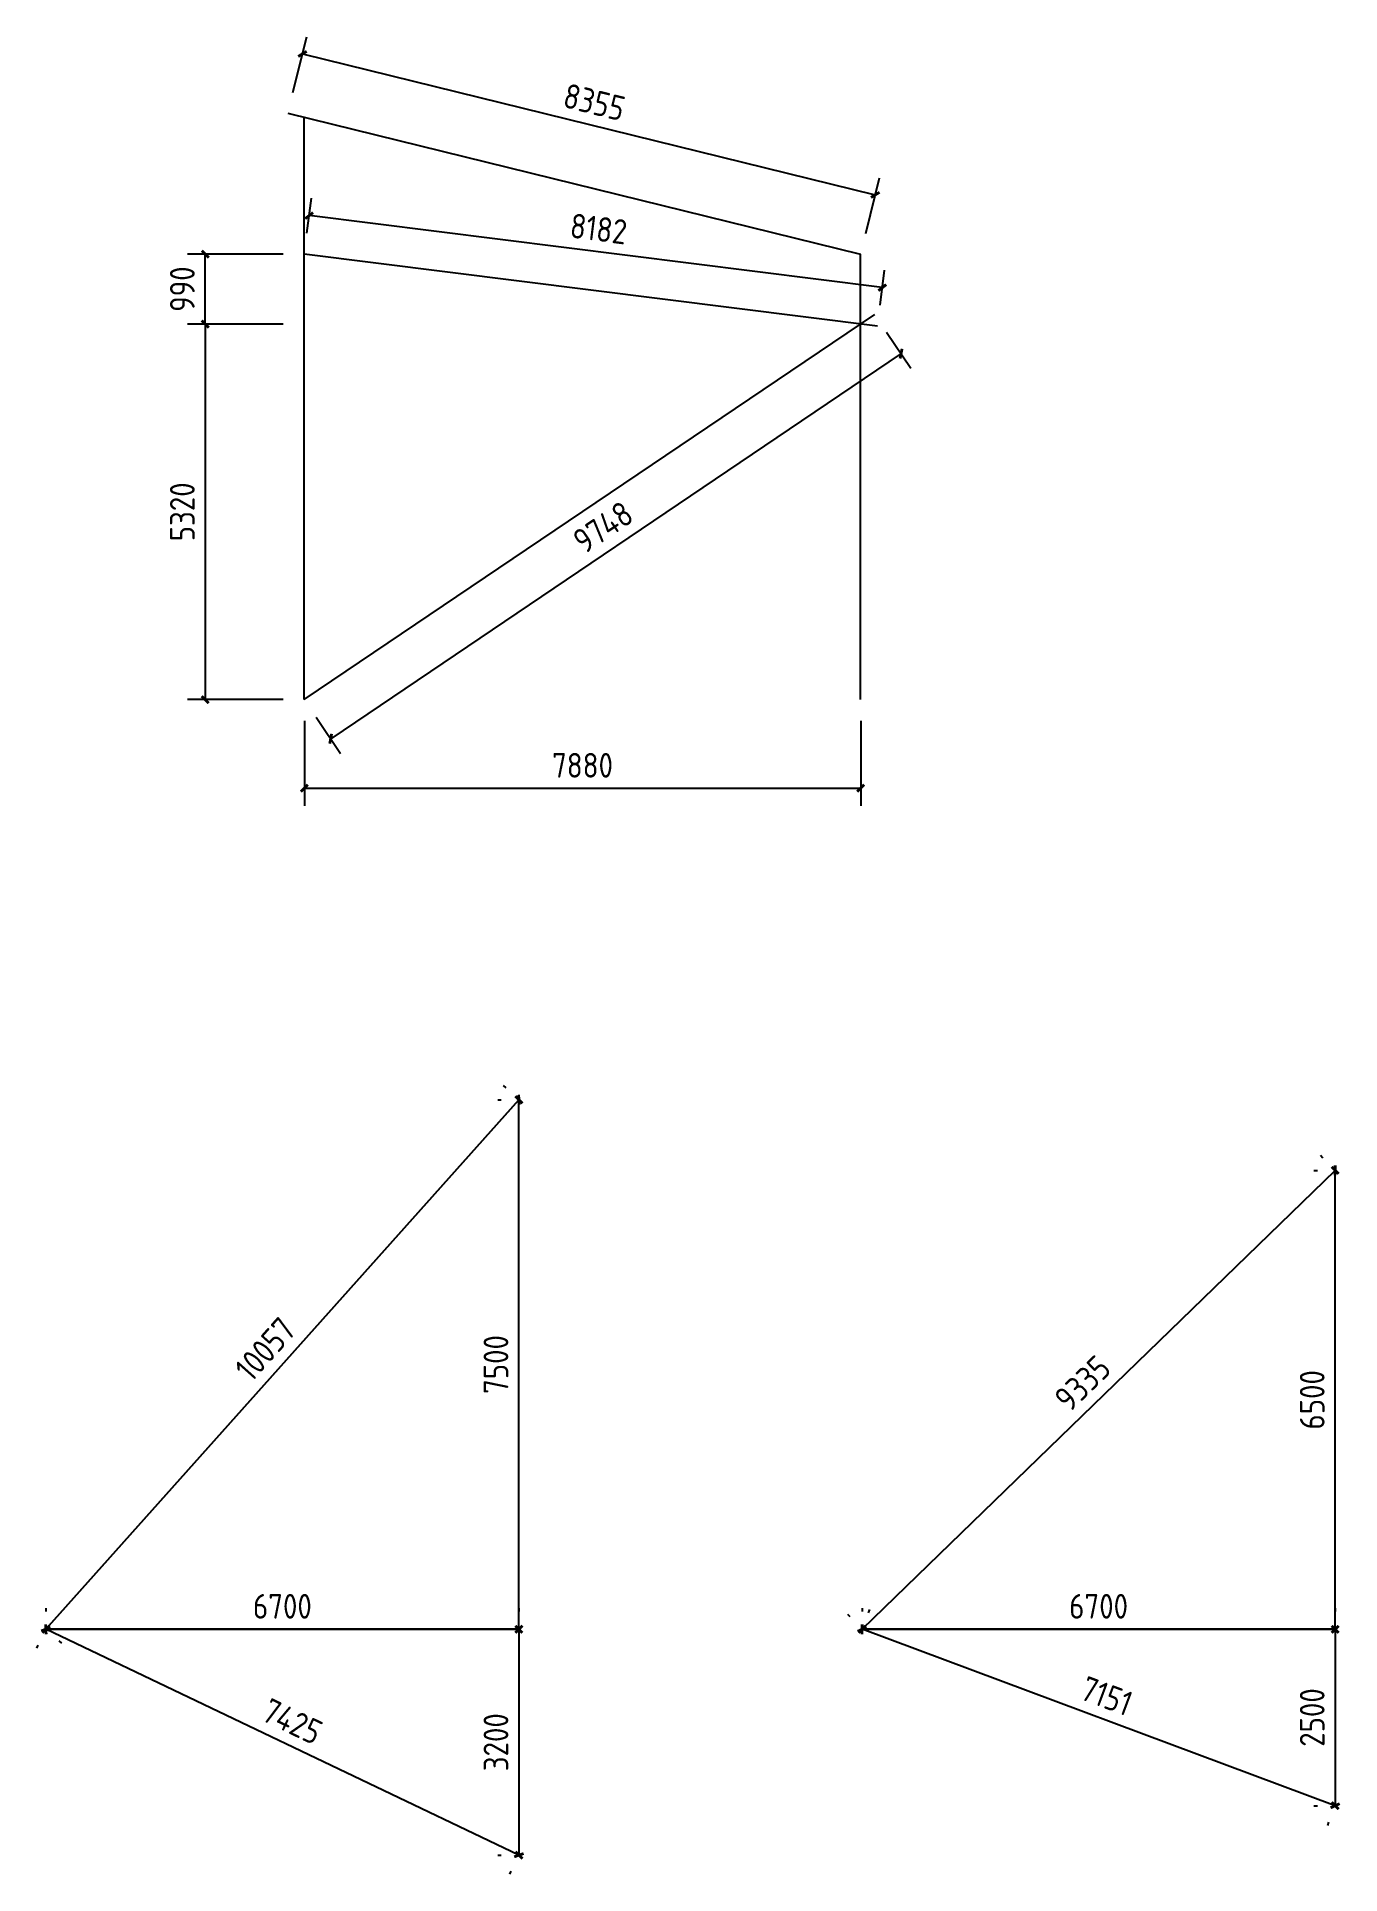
# Model space of a CAD drawing. Extents: x -196983 to 471790, y -783661 to 190401.
# Drawn here: x 117267 to 135729, y -252850 to -226822 of the extents above; entities that cross this region are included whole.
import ezdxf

# ---------------------------------------------------------------- set-up
doc = ezdxf.new("R2010")
doc.units = 0
doc.header["$LTSCALE"] = 1000
doc.header["$MEASUREMENT"] = 0
doc.styles.get("Standard").update_dxf_attribs({"font": 'gbenor.shx', "bigfont": 'gbcbig.shx'})
doc.dimstyles.get("Standard").update_dxf_attribs({"dimscale": 100, "dimtxt": 3.5, "dimasz": 1, "dimexe": 2.5, "dimexo": 3, "dimgap": 1.5, "dimtad": 1, "dimdec": 0, "dimzin": 0, "dimdsep": 46, "dimtxsty": 'Standard', "dimblk": 'ARCHTICK', "dimcen": 0.09, "dimadec": 0, "dimazin": 0, "dimtfac": 1, "dimtdec": 0, "dimtix": 1, "dimtmove": 2, "dimatfit": 3, "dimfxl": 1, "dimtolj": 1, "dimtzin": 0, "dimarcsym": 0})

msp = doc.modelspace()

# ---------------------------------------------------------------- blocks, each defined once
blk = doc.blocks.new('_ArchTick')
at = {"color": 0, "linetype": 'ByBlock', "const_width": 0.4}
blk.add_lwpolyline([(-0.5, -0.5), (0.5, 0.5)], dxfattribs=at)
blk = doc.blocks.new('*D1529')
at = {"color": 0, "lineweight": -2}
for p, q in [((121057, -236512), (121057, -237717)), ((128937, -236512), (128937, -237717)), ((121057, -237467), (128937, -237467))]:
    blk.add_line(p, q, dxfattribs=at)
at = {"layer": 'Defpoints', "color": 0}
for p in [(121057, -236212), (128937, -236212), (128937, -237467)]:
    blk.add_point(p, dxfattribs=at)
at = {"color": 0, "lineweight": -2, "xscale": 100, "yscale": 100, "zscale": 100, "rotation": 180}
blk.add_blockref('_ArchTick', (121057, -237467), dxfattribs=at)
at = {"color": 0, "lineweight": -2, "xscale": 100, "yscale": 100, "zscale": 100}
blk.add_blockref('_ArchTick', (128937, -237467), dxfattribs=at)
at = {"color": 0, "insert": (124997, -237142), "char_height": 350, "attachment_point": 5}
blk.add_mtext('\\A1;7880', dxfattribs=at)
blk = doc.blocks.new('*D1530')
at = {"color": 0, "lineweight": -2}
for p, q in [((129303, -231007), (129649, -231518)), ((129509, -231311), (121430, -236766)), ((121224, -236461), (121570, -236973))]:
    blk.add_line(p, q, dxfattribs=at)
at = {"layer": 'Defpoints', "color": 0}
for p in [(129135, -230758), (121057, -236212), (121430, -236766)]:
    blk.add_point(p, dxfattribs=at)
at = {"color": 0, "lineweight": -2, "xscale": 100, "yscale": 100, "zscale": 100}
for p, rotation in [((129509, -231311), 34.02434482718748), ((121430, -236766), 214.0243448271875)]:
    blk.add_blockref('_ArchTick', p, dxfattribs=dict(at, rotation=rotation))
at = {"color": 0, "insert": (125288, -233769), "char_height": 350, "attachment_point": 5, "rotation": 34.0243}
blk.add_mtext('\\A1;9748', dxfattribs=at)
blk = doc.blocks.new('*D1531')
at = {"color": 0, "lineweight": -2}
for p, q in [((121094, -229605), (121156, -229108)), ((129243, -230376), (121125, -229356)), ((129212, -230624), (129274, -230128))]:
    blk.add_line(p, q, dxfattribs=at)
at = {"layer": 'Defpoints', "color": 0}
for p in [(121125, -229356), (121057, -229902), (129175, -230922)]:
    blk.add_point(p, dxfattribs=at)
at = {"color": 0, "lineweight": -2, "xscale": 100, "yscale": 100, "zscale": 100}
for p, rotation in [((121125, -229356), 172.8391905715669), ((129243, -230376), 352.8391905715669)]:
    blk.add_blockref('_ArchTick', p, dxfattribs=dict(at, rotation=rotation))
at = {"color": 0, "insert": (125225, -229543), "char_height": 350, "attachment_point": 5, "rotation": 352.8392}
blk.add_mtext('\\A1;8182', dxfattribs=at)
blk = doc.blocks.new('*D1532')
at = {"color": 0, "lineweight": -2}
for p, q in [((120757, -229902), (119404, -229902)), ((119654, -230892), (119654, -229902)), ((120757, -230892), (119404, -230892))]:
    blk.add_line(p, q, dxfattribs=at)
at = {"layer": 'Defpoints', "color": 0}
for p in [(119654, -229902), (121057, -229902), (121057, -230892)]:
    blk.add_point(p, dxfattribs=at)
at = {"color": 0, "lineweight": -2, "xscale": 100, "yscale": 100, "zscale": 100}
for p, rotation in [((119654, -229902), 90), ((119654, -230892), 270)]:
    blk.add_blockref('_ArchTick', p, dxfattribs=dict(at, rotation=rotation))
at = {"color": 0, "insert": (119329, -230397), "char_height": 350, "attachment_point": 5, "rotation": 90}
blk.add_mtext('\\A1;990', dxfattribs=at)
blk = doc.blocks.new('*D1533')
at = {"color": 0, "lineweight": -2}
for p, q in [((120757, -230892), (119404, -230892)), ((119654, -230892), (119654, -236212)), ((120757, -236212), (119404, -236212))]:
    blk.add_line(p, q, dxfattribs=at)
at = {"layer": 'Defpoints', "color": 0}
for p in [(121057, -230892), (119654, -236212), (121057, -236212)]:
    blk.add_point(p, dxfattribs=at)
at = {"color": 0, "lineweight": -2, "xscale": 100, "yscale": 100, "zscale": 100}
for p, rotation in [((119654, -230892), 90), ((119654, -236212), 270)]:
    blk.add_blockref('_ArchTick', p, dxfattribs=dict(at, rotation=rotation))
at = {"color": 0, "insert": (119329, -233552), "char_height": 350, "attachment_point": 5, "rotation": 90}
blk.add_mtext('\\A1;5320', dxfattribs=at)
blk = doc.blocks.new('*D1534')
at = {"color": 0, "lineweight": -2}
for p, q in [((120895, -227614), (121090, -226822)), ((121030, -227065), (129143, -229062)), ((129008, -229611), (129203, -228819))]:
    blk.add_line(p, q, dxfattribs=at)
at = {"layer": 'Defpoints', "color": 0}
for p in [(120823, -227905), (129143, -229062), (128937, -229902)]:
    blk.add_point(p, dxfattribs=at)
at = {"color": 0, "lineweight": -2, "xscale": 100, "yscale": 100, "zscale": 100}
for p, rotation in [((121030, -227065), 166.1692396182696), ((129143, -229062), 346.1692396182696)]:
    blk.add_blockref('_ArchTick', p, dxfattribs=dict(at, rotation=rotation))
at = {"color": 0, "insert": (125164, -227748), "char_height": 350, "attachment_point": 5, "rotation": 346.1692}
blk.add_mtext('\\A1;8355', dxfattribs=at)
blk = doc.blocks.new('*D1688')
at = {"color": 0, "lineweight": -2}
for p, q in [((117396, -249080), (117396, -249130)), ((124096, -249080), (124096, -249130)), ((124096, -249380), (117396, -249380))]:
    blk.add_line(p, q, dxfattribs=at)
at = {"layer": 'Defpoints', "color": 0}
for p in [(117396, -249380), (117396, -249380), (124096, -249380)]:
    blk.add_point(p, dxfattribs=at)
at = {"color": 0, "lineweight": -2, "xscale": 100, "yscale": 100, "zscale": 100, "rotation": 180}
blk.add_blockref('_ArchTick', (117396, -249380), dxfattribs=at)
at = {"color": 0, "lineweight": -2, "xscale": 100, "yscale": 100, "zscale": 100}
blk.add_blockref('_ArchTick', (124096, -249380), dxfattribs=at)
at = {"color": 0, "insert": (120746, -249055), "char_height": 350, "attachment_point": 5}
blk.add_mtext('\\A1;6700', dxfattribs=at)
blk = doc.blocks.new('*D1689')
at = {"color": 0, "lineweight": -2}
for p, q in [((123796, -241880), (123846, -241880)), ((124096, -249380), (124096, -241880)), ((123796, -249380), (123846, -249380))]:
    blk.add_line(p, q, dxfattribs=at)
at = {"layer": 'Defpoints', "color": 0}
for p in [(124096, -241880), (124096, -241880), (124096, -249380)]:
    blk.add_point(p, dxfattribs=at)
at = {"color": 0, "lineweight": -2, "xscale": 100, "yscale": 100, "zscale": 100}
for p, rotation in [((124096, -241880), 90), ((124096, -249380), 270)]:
    blk.add_blockref('_ArchTick', p, dxfattribs=dict(at, rotation=rotation))
at = {"color": 0, "insert": (123771, -245630), "char_height": 350, "attachment_point": 5, "rotation": 90}
blk.add_mtext('\\A1;7500', dxfattribs=at)
blk = doc.blocks.new('*D1690')
at = {"color": 0, "lineweight": -2}
for p, q in [((123796, -249380), (123846, -249380)), ((124096, -249380), (124096, -252580)), ((123796, -252580), (123846, -252580))]:
    blk.add_line(p, q, dxfattribs=at)
at = {"layer": 'Defpoints', "color": 0}
for p in [(124096, -249380), (124096, -252580), (124096, -252580)]:
    blk.add_point(p, dxfattribs=at)
at = {"color": 0, "lineweight": -2, "xscale": 100, "yscale": 100, "zscale": 100}
for p, rotation in [((124096, -249380), 90), ((124096, -252580), 270)]:
    blk.add_blockref('_ArchTick', p, dxfattribs=dict(at, rotation=rotation))
at = {"color": 0, "insert": (123771, -250980), "char_height": 350, "attachment_point": 5, "rotation": 90}
blk.add_mtext('\\A1;3200', dxfattribs=at)
blk = doc.blocks.new('*D1691')
at = {"color": 0, "lineweight": -2}
for p, q in [((123872, -241680), (123910, -241713)), ((117396, -249380), (124096, -241880)), ((117620, -249579), (117583, -249546))]:
    blk.add_line(p, q, dxfattribs=at)
at = {"layer": 'Defpoints', "color": 0}
for p in [(124096, -241880), (124096, -241880), (117396, -249380)]:
    blk.add_point(p, dxfattribs=at)
at = {"color": 0, "lineweight": -2, "xscale": 100, "yscale": 100, "zscale": 100}
for p, rotation in [((124096, -241880), 48.2245226065199), ((117396, -249380), 228.2245226065199)]:
    blk.add_blockref('_ArchTick', p, dxfattribs=dict(at, rotation=rotation))
at = {"color": 0, "insert": (120504, -245413), "char_height": 350, "attachment_point": 5, "rotation": 48.2245}
blk.add_mtext('\\A1;10057', dxfattribs=at)
blk = doc.blocks.new('*D1692')
at = {"color": 0, "lineweight": -2}
for p, q in [((117267, -249650), (117288, -249605)), ((124096, -252580), (117396, -249380)), ((123967, -252850), (123988, -252805))]:
    blk.add_line(p, q, dxfattribs=at)
at = {"layer": 'Defpoints', "color": 0}
for p in [(117396, -249380), (117396, -249380), (124096, -252580)]:
    blk.add_point(p, dxfattribs=at)
at = {"color": 0, "lineweight": -2, "xscale": 100, "yscale": 100, "zscale": 100}
for p, rotation in [((117396, -249380), 154.470302009467), ((124096, -252580), 334.470302009467)]:
    blk.add_blockref('_ArchTick', p, dxfattribs=dict(at, rotation=rotation))
at = {"color": 0, "insert": (120886, -250686), "char_height": 350, "attachment_point": 5, "rotation": 334.4703}
blk.add_mtext('\\A1;7425', dxfattribs=at)
blk = doc.blocks.new('*D1693')
at = {"color": 0, "lineweight": -2}
for p, q in [((128957, -249080), (128957, -249130)), ((135657, -249080), (135657, -249130)), ((135657, -249380), (128957, -249380))]:
    blk.add_line(p, q, dxfattribs=at)
at = {"layer": 'Defpoints', "color": 0}
for p in [(128957, -249380), (128957, -249380), (135657, -249380)]:
    blk.add_point(p, dxfattribs=at)
at = {"color": 0, "lineweight": -2, "xscale": 100, "yscale": 100, "zscale": 100, "rotation": 180}
blk.add_blockref('_ArchTick', (128957, -249380), dxfattribs=at)
at = {"color": 0, "lineweight": -2, "xscale": 100, "yscale": 100, "zscale": 100}
blk.add_blockref('_ArchTick', (135657, -249380), dxfattribs=at)
at = {"color": 0, "insert": (132307, -249055), "char_height": 350, "attachment_point": 5}
blk.add_mtext('\\A1;6700', dxfattribs=at)
blk = doc.blocks.new('*D1694')
at = {"color": 0, "lineweight": -2}
for p, q in [((135357, -242880), (135407, -242880)), ((135657, -249380), (135657, -242880)), ((135357, -249380), (135407, -249380))]:
    blk.add_line(p, q, dxfattribs=at)
at = {"layer": 'Defpoints', "color": 0}
for p in [(135657, -242880), (135657, -242880), (135657, -249380)]:
    blk.add_point(p, dxfattribs=at)
at = {"color": 0, "lineweight": -2, "xscale": 100, "yscale": 100, "zscale": 100}
for p, rotation in [((135657, -242880), 90), ((135657, -249380), 270)]:
    blk.add_blockref('_ArchTick', p, dxfattribs=dict(at, rotation=rotation))
at = {"color": 0, "insert": (135332, -246130), "char_height": 350, "attachment_point": 5, "rotation": 90}
blk.add_mtext('\\A1;6500', dxfattribs=at)
blk = doc.blocks.new('*D1695')
at = {"color": 0, "lineweight": -2}
for p, q in [((135357, -249380), (135407, -249380)), ((135657, -249380), (135657, -251880)), ((135357, -251880), (135407, -251880))]:
    blk.add_line(p, q, dxfattribs=at)
at = {"layer": 'Defpoints', "color": 0}
for p in [(135657, -249380), (135657, -251880), (135657, -251880)]:
    blk.add_point(p, dxfattribs=at)
at = {"color": 0, "lineweight": -2, "xscale": 100, "yscale": 100, "zscale": 100}
for p, rotation in [((135657, -249380), 90), ((135657, -251880), 270)]:
    blk.add_blockref('_ArchTick', p, dxfattribs=dict(at, rotation=rotation))
at = {"color": 0, "insert": (135332, -250630), "char_height": 350, "attachment_point": 5, "rotation": 90}
blk.add_mtext('\\A1;2500', dxfattribs=at)
blk = doc.blocks.new('*D1696')
at = {"color": 0, "lineweight": -2}
for p, q in [((135448, -242664), (135483, -242700)), ((128957, -249380), (135657, -242880)), ((128748, -249164), (128783, -249200))]:
    blk.add_line(p, q, dxfattribs=at)
at = {"layer": 'Defpoints', "color": 0}
for p in [(135657, -242880), (135657, -242880), (128957, -249380)]:
    blk.add_point(p, dxfattribs=at)
at = {"color": 0, "lineweight": -2, "xscale": 100, "yscale": 100, "zscale": 100}
for p, rotation in [((135657, -242880), 44.13194855025447), ((128957, -249380), 224.1319485502544)]:
    blk.add_blockref('_ArchTick', p, dxfattribs=dict(at, rotation=rotation))
at = {"color": 0, "insert": (132080, -245896), "char_height": 350, "attachment_point": 5, "rotation": 44.1319}
blk.add_mtext('\\A1;9335', dxfattribs=at)
blk = doc.blocks.new('*D1697')
at = {"color": 0, "lineweight": -2}
for p, q in [((129061, -249099), (129044, -249145)), ((135657, -251880), (128957, -249380)), ((135552, -252161), (135569, -252114))]:
    blk.add_line(p, q, dxfattribs=at)
at = {"layer": 'Defpoints', "color": 0}
for p in [(128957, -249380), (128957, -249380), (135657, -251880)]:
    blk.add_point(p, dxfattribs=at)
at = {"color": 0, "lineweight": -2, "xscale": 100, "yscale": 100, "zscale": 100}
for p, rotation in [((128957, -249380), 159.5377284765778), ((135657, -251880), 339.5377284765778)]:
    blk.add_blockref('_ArchTick', p, dxfattribs=dict(at, rotation=rotation))
at = {"color": 0, "insert": (132420, -250325), "char_height": 350, "attachment_point": 5, "rotation": 339.5377}
blk.add_mtext('\\A1;7151', dxfattribs=at)

# ---------------------------------------------------------------- dimensions: what is measured, and where the dimension line sits
at = {"color": 3}
for p1, p2, distance, picture, middle in [((120823.5, -227904.9), (128936.5, -229902.2), 865.1, '*D1534', (125164.5, -227747.9)), ((129174.6, -230922.1), (121056.5, -229902.2), -550.8, '*D1531', (125224.7, -229543.2)), ((129135.4, -230757.9), (121056.5, -236212.2), 667.7, '*D1530', (125287.7, -233769.1)), ((117396.1, -249379.6), (124096.1, -241879.6), 0, '*D1691', (120503.8, -245413.1)), ((124096.1, -249379.6), (124096.1, -241879.6), 0, '*D1689', (123771.1, -245629.6)), ((128956.6, -249379.6), (135656.6, -242879.6), 0, '*D1696', (132080.3, -245896.4)), ((135656.6, -249379.6), (135656.6, -242879.6), 0, '*D1694', (135331.6, -246129.6)), ((124096.1, -249379.6), (117396.1, -249379.6), 0, '*D1688', (120746.1, -249054.6)), ((135656.6, -249379.6), (128956.6, -249379.6), 0, '*D1693', (132306.6, -249054.6)), ((124096.1, -252579.6), (117396.1, -249379.6), 0, '*D1692', (120886.2, -250686.4)), ((124096.1, -249379.6), (124096.1, -252579.6), 0, '*D1690', (123771.1, -250979.6)), ((135656.6, -251879.6), (128956.6, -249379.6), 0, '*D1697', (132420.2, -250325.1)), ((135656.6, -249379.6), (135656.6, -251879.6), 0, '*D1695', (135331.6, -250629.6))]:
    dim = msp.add_aligned_dim(p1=p1, p2=p2, distance=distance, dimstyle='Standard', dxfattribs=at)
    dim.commit()
    dim.dimension.update_dxf_attribs({"geometry": picture, "text_midpoint": middle})
for base, p2, picture, middle in [((119654.1, -229902.2), (121056.5, -229902.2), '*D1532', (119329.1, -230397.2)), ((119654.1, -236212.2), (121056.5, -236212.2), '*D1533', (119329.1, -233552.2))]:
    dim = msp.add_linear_dim(base=base, p1=(121056.5, -230892.2), p2=p2, angle=90, dimstyle='Standard', dxfattribs=at)
    dim.commit()
    dim.dimension.update_dxf_attribs({"geometry": picture, "text_midpoint": middle})
dim = msp.add_linear_dim(base=(128936.5, -237466.8), p1=(121056.5, -236212.2), p2=(128936.5, -236212.2), dimstyle='Standard', dxfattribs=at)
dim.commit()
dim.dimension.update_dxf_attribs({"geometry": '*D1529', "text_midpoint": (124996.5, -237141.8)})

# ---------------------------------------------------------------- linework, layer by layer
at = {"color": 3}
for p, q in [((120823.5, -227904.9), (128936.5, -229902.2)), ((121056.5, -229902.2), (121056.5, -227962.2)), ((121056.5, -230892.2), (121056.5, -229902.2)), ((129174.6, -230922.1), (121056.5, -229902.2)), ((128936.5, -230892.2), (128936.5, -229902.2)), ((121056.5, -236212.2), (129135.4, -230757.9)), ((121056.5, -236212.2), (121056.5, -230892.2)), ((128936.5, -236212.2), (128936.5, -230892.2)), ((124096.1, -241879.6), (117396.1, -249379.6)), ((124096.1, -249379.6), (124096.1, -241879.6)), ((135656.6, -242879.6), (128956.6, -249379.6)), ((135656.6, -249379.6), (135656.6, -242879.6)), ((117396.1, -249379.6), (124096.1, -249379.6)), ((124096.1, -252579.6), (117396.1, -249379.6)), ((124096.1, -249379.6), (124096.1, -252579.6)), ((128956.6, -249379.6), (135656.6, -249379.6)), ((135656.6, -251879.6), (128956.6, -249379.6)), ((135656.6, -249379.6), (135656.6, -251879.6))]:
    msp.add_line(p, q, dxfattribs=at)

msp.set_redraw_order([(e.dxf.handle, doc.entitydb.next_handle()) for e in msp.query("TEXT MTEXT ATTDEF DIMENSION ARC_DIMENSION")])  # texts and dimensions are drawn at this point

doc.saveas('drawing.dxf')
